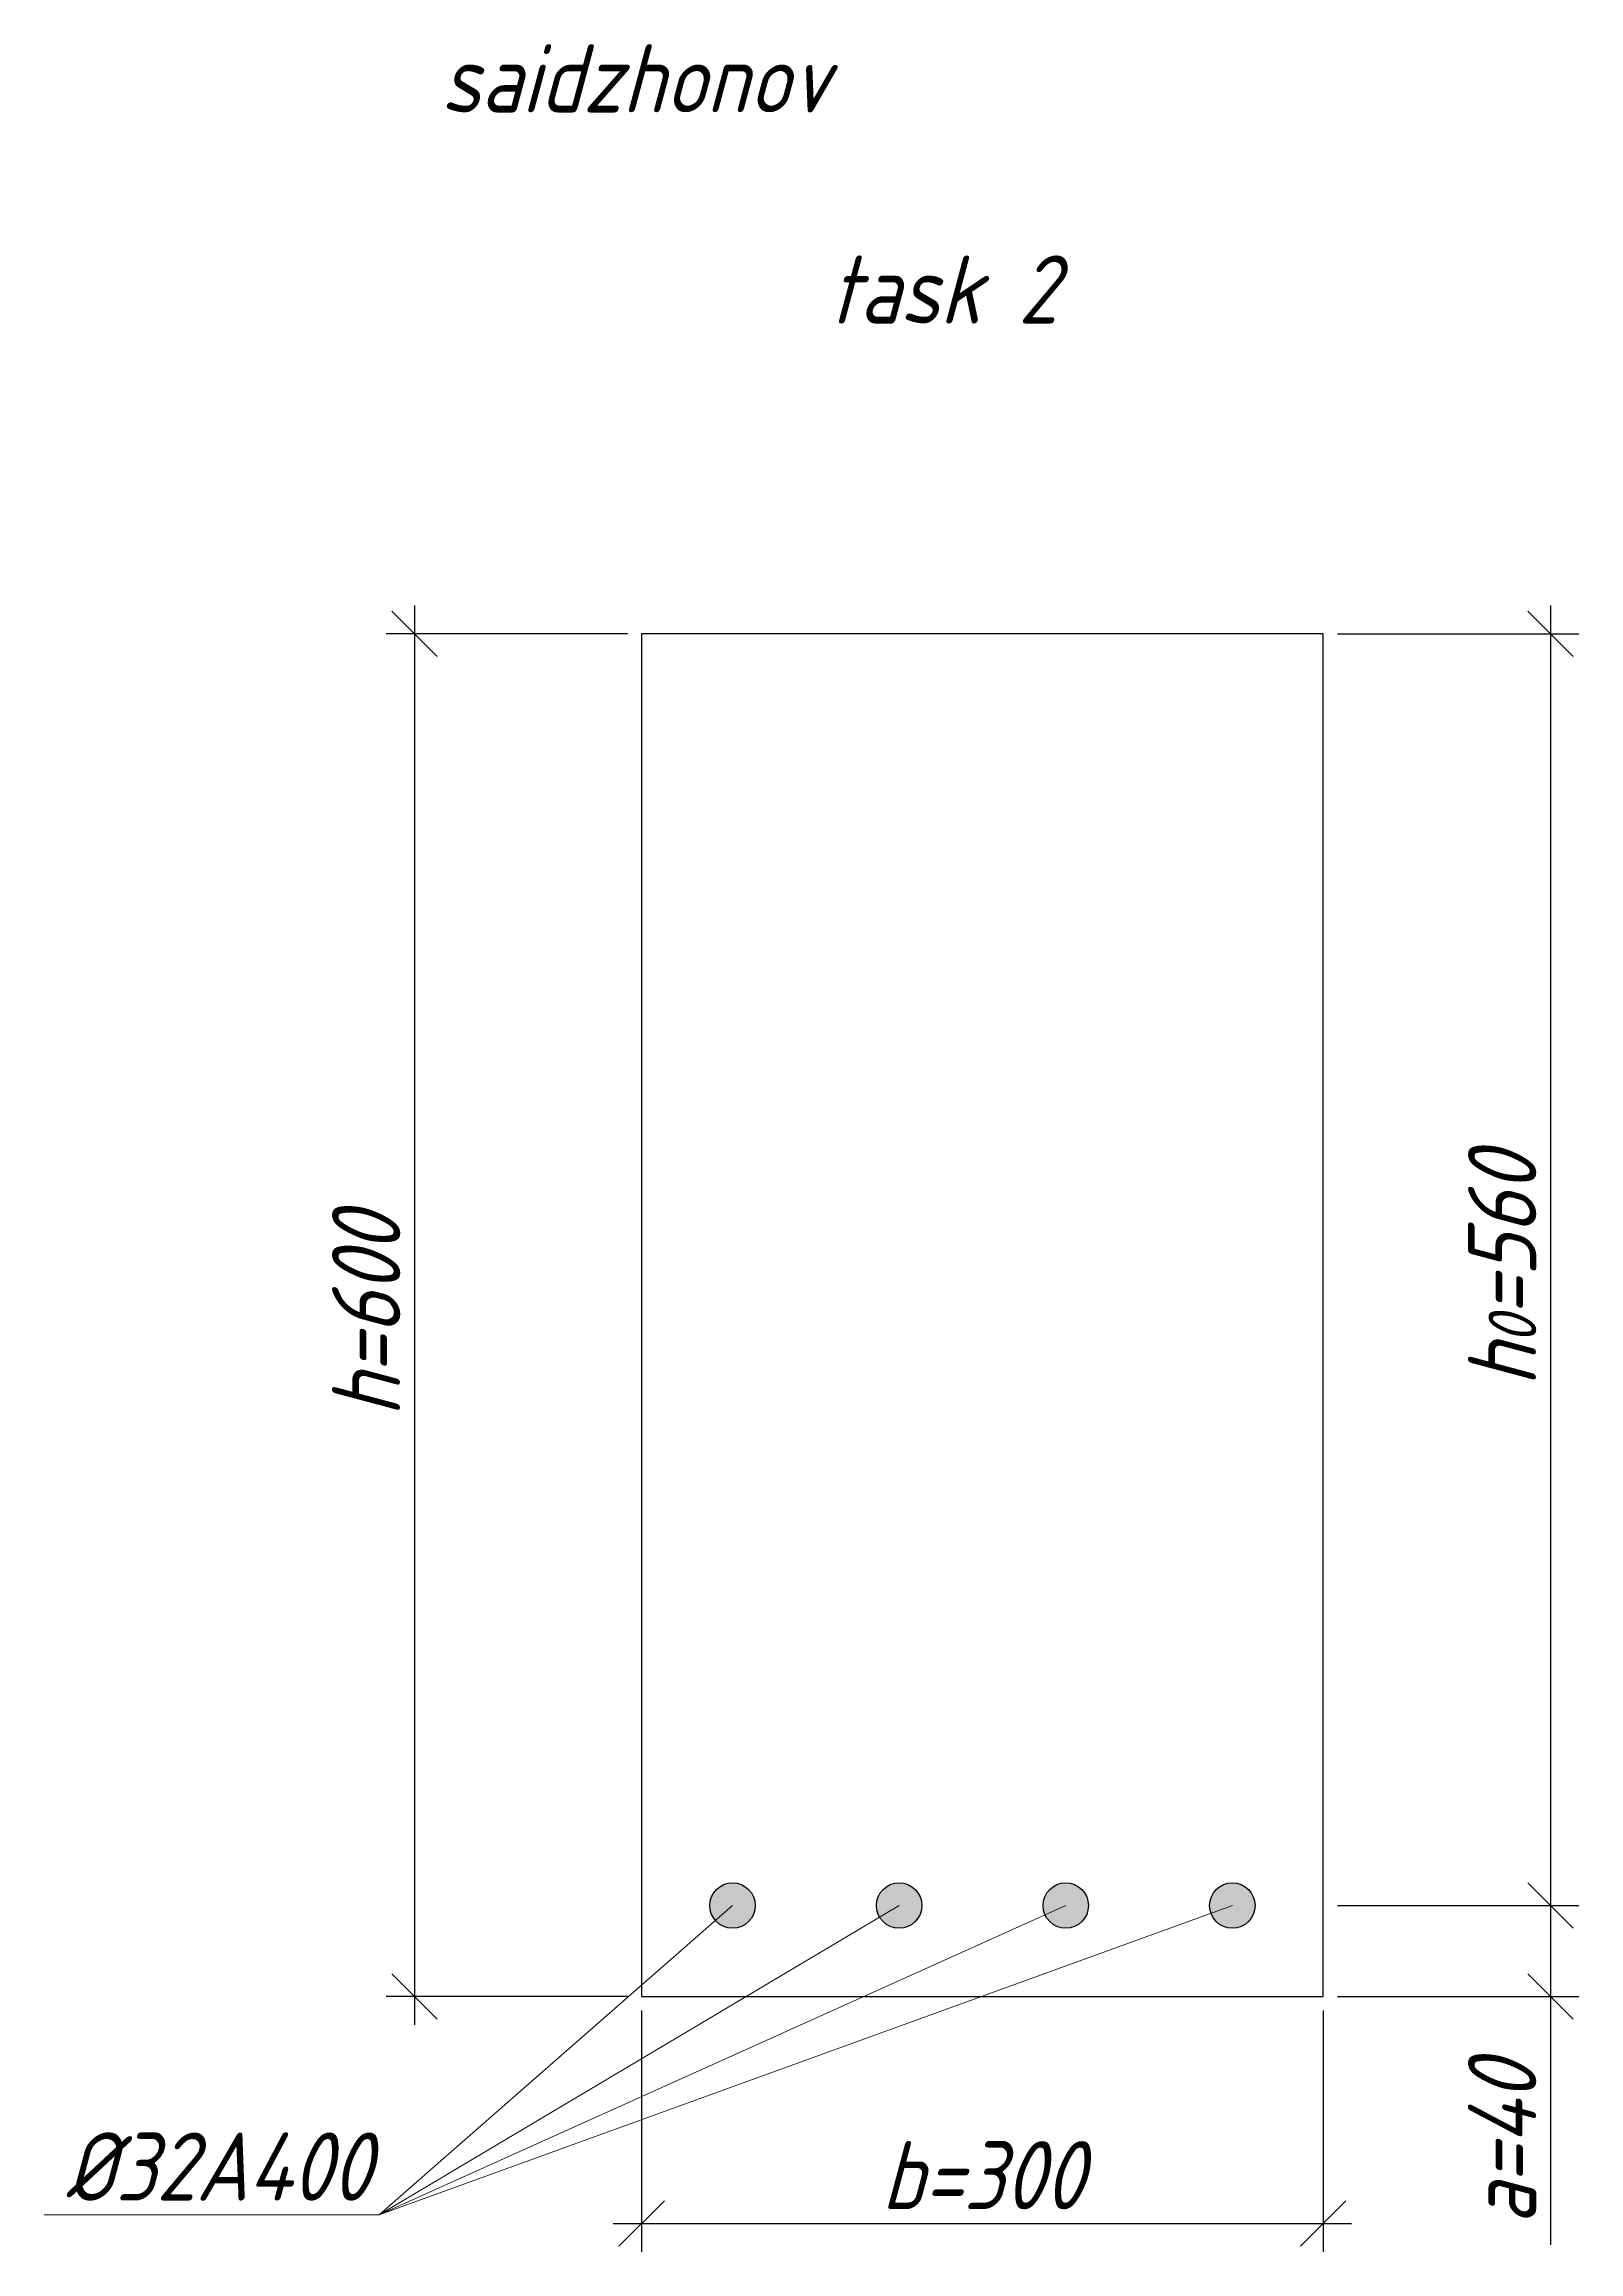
# Model space of a CAD drawing. Header units: millimetres. Extents: x -180 to 58926, y -10791 to 13515.
# Drawn here: x -133 to 542, y -6473 to -5501 of the extents above; entities that cross this region are included whole.
import ezdxf

# ---------------------------------------------------------------- set-up
doc = ezdxf.new("R2010")
doc.units = ezdxf.units.MM
for name, color, linetype, lineweight in [('basic', 95, 'Continuous', 30), ('size', 45, 'Continuous', 20), ('text', 13, 'Continuous', 20), ('thin', 153, 'Continuous', 18)]:
    doc.layers.add(name, color=color, linetype=linetype, lineweight=lineweight)
doc.styles.add('Structures', font='isocpeur.ttf', dxfattribs={"width": 0.85, "oblique": 15})
doc.dimstyles.new('Structures', dxfattribs={"dimtxt": 3, "dimasz": 2, "dimexe": 1.25, "dimexo": 0.625, "dimtad": 1, "dimtxsty": 'Structures', "dimblk": 'OBLIQUE', "dimcen": 2.5, "dimdle": 1.25, "dimadec": 0, "dimazin": 0, "dimtfac": 1, "dimtmove": 0, "dimatfit": 3, "dimfxl": 1, "dimarcsym": 0})

msp = doc.modelspace()

# ---------------------------------------------------------------- texts
at = {"layer": 'text', "char_height": 30, "width": 137.52879, "attachment_point": 5, "style": 'Structures'}
for s, insert in [('saidzhonov', (127.113, -5516.198)), ('task 2', (262.797, -5609.146)), ('%%C32A400', (-56.554, -6435.808))]:
    msp.add_mtext(s, dxfattribs=dict(at, insert=insert))

# ---------------------------------------------------------------- blocks, each defined once
blk = doc.blocks.new('_Oblique')
at = {"color": 0, "linetype": 'ByBlock', "lineweight": -2}
blk.add_line((-0.5, -0.5), (0.5, 0.5), dxfattribs=at)
blk = doc.blocks.new('*D217')
at = {"layer": 'Defpoints', "color": 0, "transparency": 16777216}
for p in [(129.91, -6360.82), (429.91, -6360.82), (429.91, -6460.82)]:
    blk.add_point(p, dxfattribs=at)
at = {"layer": 'size', "color": 0, "lineweight": -2, "transparency": 16777216}
for p, q in [((129.91, -6367.07), (129.91, -6473.32)), ((429.91, -6367.07), (429.91, -6473.32)), ((117.41, -6460.82), (442.41, -6460.82))]:
    blk.add_line(p, q, dxfattribs=at)
at = {"layer": 'size', "color": 0, "lineweight": -2, "transparency": 16777216, "xscale": 20, "yscale": 20, "zscale": 20, "rotation": 180}
blk.add_blockref('_Oblique', (129.91, -6460.82), dxfattribs=at)
at = {"layer": 'size', "color": 0, "lineweight": -2, "transparency": 16777216, "xscale": 20, "yscale": 20, "zscale": 20}
blk.add_blockref('_Oblique', (429.91, -6460.82), dxfattribs=at)
at = {"layer": 'size', "color": 0, "transparency": 16777216, "insert": (279.91, -6439.57), "char_height": 30, "attachment_point": 5, "style": 'Structures'}
blk.add_mtext('b=300', dxfattribs=at)
blk = doc.blocks.new('*D218')
at = {"layer": 'Defpoints', "color": 0, "transparency": 16777216}
for p in [(129.91, -5760.82), (29.91, -6360.82), (129.91, -6360.82)]:
    blk.add_point(p, dxfattribs=at)
at = {"layer": 'size', "color": 0, "lineweight": -2, "transparency": 16777216}
for p, q in [((29.91, -5748.32), (29.91, -6373.32)), ((123.66, -5760.82), (17.41, -5760.82)), ((123.66, -6360.82), (17.41, -6360.82))]:
    blk.add_line(p, q, dxfattribs=at)
at = {"layer": 'size', "color": 0, "lineweight": -2, "transparency": 16777216, "xscale": 20, "yscale": 20, "zscale": 20}
for p, rotation in [((29.91, -5760.82), 90), ((29.91, -6360.82), 270)]:
    blk.add_blockref('_Oblique', p, dxfattribs=dict(at, rotation=rotation))
at = {"layer": 'size', "color": 0, "transparency": 16777216, "insert": (8.66, -6060.82), "char_height": 30, "attachment_point": 5, "rotation": 90, "style": 'Structures'}
blk.add_mtext('h=600', dxfattribs=at)
blk = doc.blocks.new('*D219')
at = {"layer": 'Defpoints', "color": 0, "transparency": 16777216}
for p in [(429.91, -5760.82), (429.91, -6320.82), (529.91, -6320.82)]:
    blk.add_point(p, dxfattribs=at)
at = {"layer": 'size', "color": 0, "lineweight": -2, "transparency": 16777216}
for p, q in [((529.91, -5748.32), (529.91, -6333.32)), ((436.16, -5760.82), (542.41, -5760.82)), ((436.16, -6320.82), (542.41, -6320.82))]:
    blk.add_line(p, q, dxfattribs=at)
at = {"layer": 'size', "color": 0, "lineweight": -2, "transparency": 16777216, "xscale": 20, "yscale": 20, "zscale": 20}
for p, rotation in [((529.91, -5760.82), 90), ((529.91, -6320.82), 270)]:
    blk.add_blockref('_Oblique', p, dxfattribs=dict(at, rotation=rotation))
at = {"layer": 'size', "color": 0, "transparency": 16777216, "insert": (508.66, -6040.82), "char_height": 30, "attachment_point": 5, "rotation": 90, "style": 'Structures'}
blk.add_mtext('h{\\H0.7x;\\S^ 0;}=560', dxfattribs=at)
blk = doc.blocks.new('*D220')
at = {"layer": 'Defpoints', "color": 0, "transparency": 16777216}
for p in [(429.91, -6320.82), (429.91, -6360.82), (529.91, -6360.82)]:
    blk.add_point(p, dxfattribs=at)
at = {"layer": 'size', "color": 0, "lineweight": -2, "transparency": 16777216}
for p, q in [((529.91, -6308.32), (529.91, -6360.82)), ((436.16, -6320.82), (542.41, -6320.82)), ((436.16, -6360.82), (542.41, -6360.82)), ((529.91, -6360.82), (529.91, -6470.21))]:
    blk.add_line(p, q, dxfattribs=at)
at = {"layer": 'size', "color": 0, "lineweight": -2, "transparency": 16777216, "xscale": 20, "yscale": 20, "zscale": 20}
for p, rotation in [((529.91, -6320.82), 90), ((529.91, -6360.82), 270)]:
    blk.add_blockref('_Oblique', p, dxfattribs=dict(at, rotation=rotation))
at = {"layer": 'size', "color": 0, "transparency": 16777216, "insert": (508.66, -6425.51), "char_height": 30, "attachment_point": 5, "rotation": 90, "style": 'Structures'}
blk.add_mtext('a=40', dxfattribs=at)

# ---------------------------------------------------------------- dimensions: what is measured, and where the dimension line sits
at = {"layer": 'size'}
for base, p1, p2, text, picture, middle in [((29.91, -6360.821), (129.91, -5760.821), (129.91, -6360.821), 'h=<>', '*D218', (8.66, -6060.821)), ((529.91, -6320.821), (429.91, -5760.821), (429.91, -6320.821), 'h{\\H0.7x;\\S^ 0;}=<>', '*D219', (508.66, -6040.821)), ((529.91, -6360.821), (429.91, -6320.821), (429.91, -6360.821), 'a=<>', '*D220', (508.66, -6425.515))]:
    dim = msp.add_linear_dim(base=base, p1=p1, p2=p2, angle=90, text=text, dimstyle='Structures', dxfattribs=at)
    dim.commit()
    dim.dimension.update_dxf_attribs({"geometry": picture, "text_midpoint": middle})
dim = msp.add_linear_dim(base=(429.91, -6460.821), p1=(129.91, -6360.821), p2=(429.91, -6360.821), text='b=<>', dimstyle='Structures', dxfattribs=at)
dim.commit()
dim.dimension.update_dxf_attribs({"geometry": '*D217', "text_midpoint": (279.91, -6439.571)})

# ---------------------------------------------------------------- hatches: boundary and pattern name
at = {"layer": 'basic'}
h = msp.add_hatch(color=256, dxfattribs=at)
h.dxf.hatch_style = 1
h.paths.add_polyline_path([(179.91, -6320.821, 1), (159.91, -6320.821, 1)])
h.paths.add_polyline_path([(253.243, -6320.821, 1), (233.243, -6320.821, 1)])
h.paths.add_polyline_path([(326.577, -6320.821, 1), (306.577, -6320.821, 1)])
h.paths.add_polyline_path([(379.91, -6320.821, 1), (399.91, -6320.821, 1)])

# ---------------------------------------------------------------- linework, layer by layer
for p, q in [((429.91, -5760.821), (129.91, -5760.821)), ((129.91, -5760.821), (129.91, -6360.821)), ((429.91, -6360.821), (429.91, -5760.821)), ((129.91, -6360.821), (429.91, -6360.821))]:
    msp.add_line(p, q, dxfattribs=at)
for centre in [(169.91, -6320.821), (243.243, -6320.821), (316.577, -6320.821), (389.91, -6320.821)]:
    msp.add_circle(centre, 10, dxfattribs=at)
at = {"layer": 'thin'}
for p, q in [((169.91, -6320.821), (14.378, -6457.071)), ((14.378, -6457.071), (243.243, -6320.821)), ((14.378, -6457.071), (316.577, -6320.821)), ((14.378, -6457.071), (389.91, -6320.821)), ((14.378, -6457.071), (-133.057, -6457.071))]:
    msp.add_line(p, q, dxfattribs=at)

msp.set_redraw_order([(e.dxf.handle, doc.entitydb.next_handle()) for e in msp.query("TEXT MTEXT ATTDEF DIMENSION ARC_DIMENSION")])  # texts and dimensions are drawn at this point

doc.saveas('drawing.dxf')
